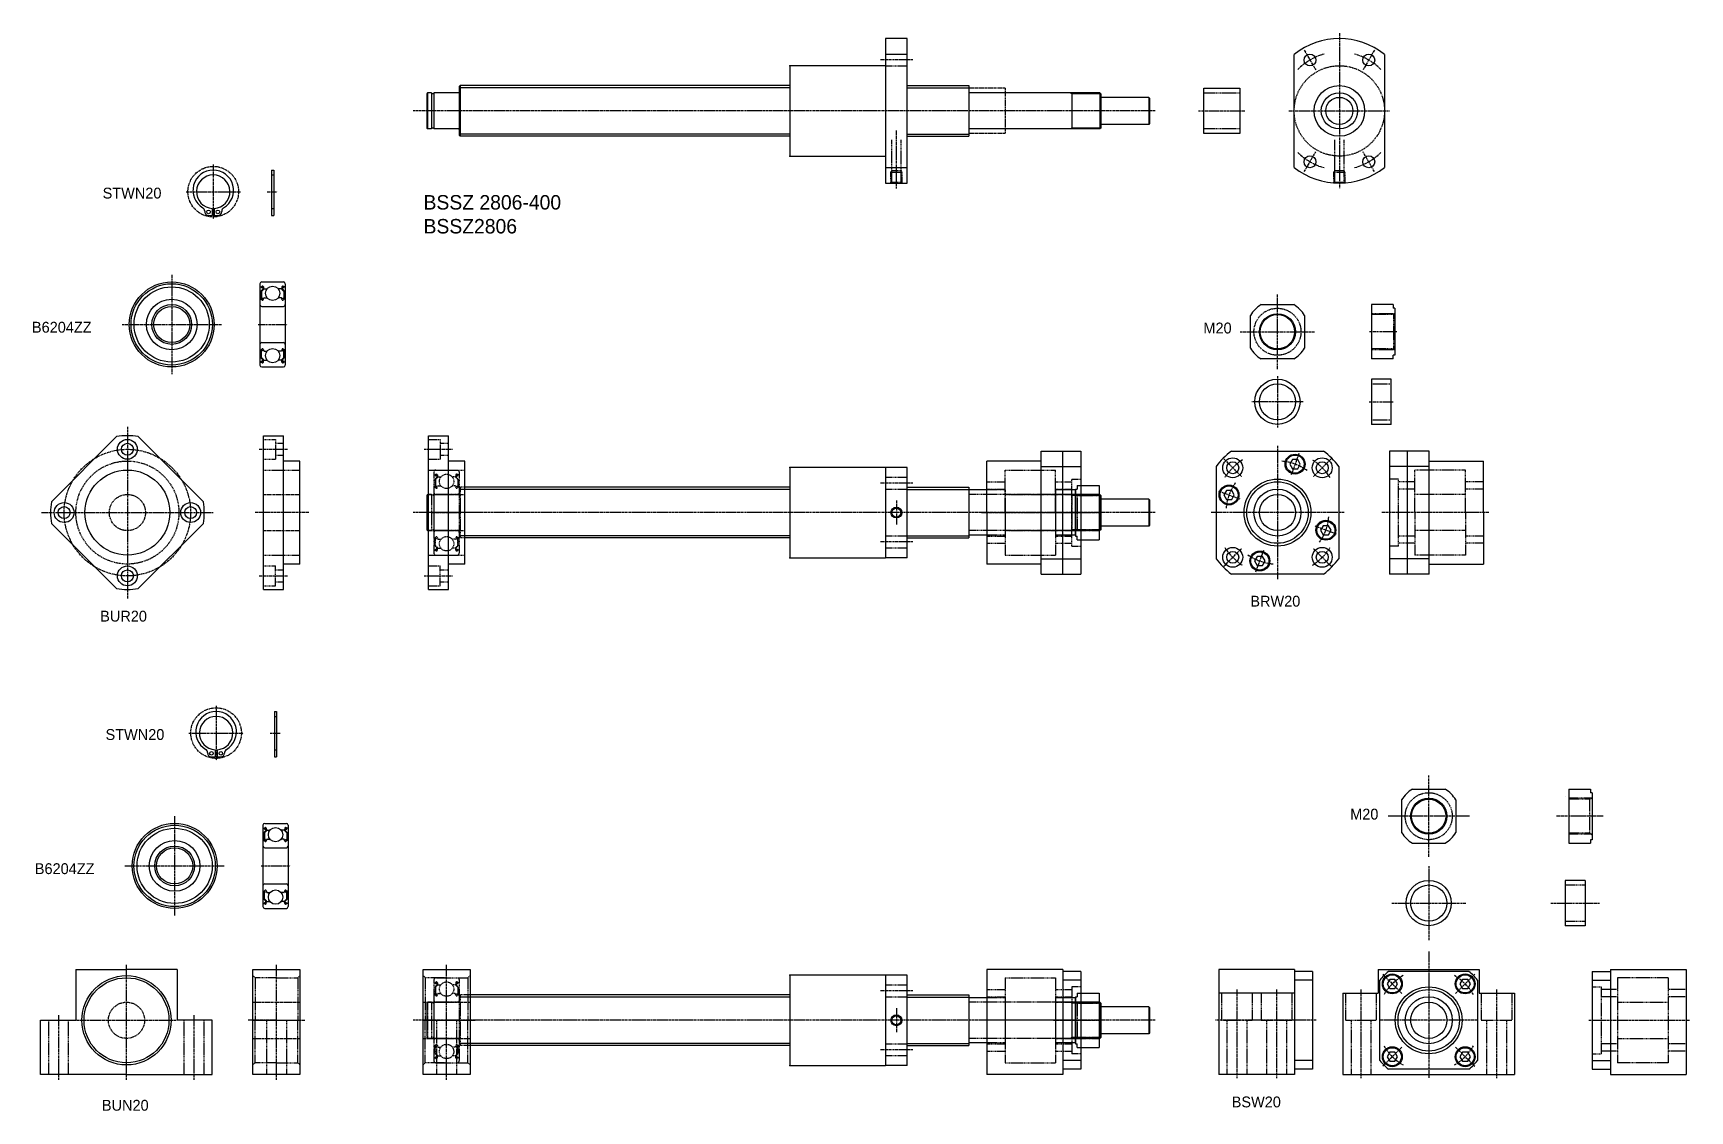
# Model space of a CAD drawing. Extents: x -198 to 719, y -556 to 40.
import ezdxf

# ---------------------------------------------------------------- set-up
doc = ezdxf.new("R2010")
doc.units = 0
for name, pattern in [('CENTER', [2, 1.25, -0.25, 0.25, -0.25]), ('DASHED', [0.75, 0.5, -0.25]), ('PHANTOM', [2.5, 1.25, -0.25, 0.25, -0.25, 0.25, -0.25])]:
    doc.linetypes.add(name, pattern=pattern)
doc.layers.get('0').update_dxf_attribs({"linetype": 'CONTINUOUS'})
doc.layers.add('CENTER', color=1, linetype='CENTER')

msp = doc.modelspace()

# ---------------------------------------------------------------- texts
for s, p in [('STWN20', (-159.33, -51.87)), ('B6204ZZ', (-198.44, -126.06)), ('M20', (449.78, -126.49)), ('BRW20', (475.74, -277.57)), ('BUR20', (-160.68, -285.85)), ('STWN20', (-157.72, -351.31)), ('M20', (530.98, -395.36)), ('B6204ZZ', (-196.84, -425.5)), ('BSW20', (465.43, -554.52)), ('BUN20', (-159.73, -556.36))]:
    msp.add_text(s, height=6).set_placement(p)
at = {"color": 7, "linetype": 'CONTINUOUS'}
for s, p in [('BSSZ 2806-400', (18.24, -57.97)), ('BSSZ2806', (18.24, -71.2))]:
    msp.add_text(s, height=8, dxfattribs=at).set_placement(p)

# ---------------------------------------------------------------- blocks, each defined once
blk = doc.blocks.new('BUN20')
at = {"color": 7, "linetype": 'CONTINUOUS'}
for p, q in [((0, 28), (26, 28)), ((0, -30), (0, 28)), ((26, 28), (26, -30)), ((0, 0), (26, 0)), ((26, -30), (0, -30))]:
    blk.add_line(p, q, dxfattribs=at)
at = {"color": 3, "linetype": 'DASHED'}
for p, q in [((0, 24.675), (1.175, 23.5)), ((13, 23.5), (1.175, 23.5)), ((1.175, 23.5), (1.175, 0)), ((13, 23.5), (24.825, 23.5)), ((26, 24.675), (24.825, 23.5)), ((24.825, 23.5), (24.825, 0)), ((1.175, -23.5), (1.175, 0)), ((7.5, 0), (7.5, -30)), ((18.5, 0), (18.5, -30)), ((24.825, -23.5), (24.825, 0)), ((0, -24.675), (1.175, -23.5)), ((13, -23.5), (1.175, -23.5)), ((13, -23.5), (24.825, -23.5)), ((26, -24.675), (24.825, -23.5))]:
    blk.add_line(p, q, dxfattribs=at)
at = {"color": 3, "linetype": 'PHANTOM'}
for p, q in [((0, 10), (26, 10)), ((0, -10), (26, -10))]:
    blk.add_line(p, q, dxfattribs=at)
at = {"layer": 'CENTER', "color": 1, "linetype": 'CENTER'}
for p, q in [((13, -33), (13, 31)), ((13, 0), (-3, 0)), ((13, 0), (29, 0))]:
    blk.add_line(p, q, dxfattribs=at)
blk = doc.blocks.new('BUR20')
at = {"color": 7, "linetype": 'CONTINUOUS'}
for p, q in [((0, -42.5), (0, 42.5)), ((0, 42.5), (11, 42.5)), ((11, -42.5), (11, 42.5)), ((20, 28.5), (11, 28.5)), ((20, -28.5), (20, 28.5)), ((20, -28.5), (11, -28.5)), ((0, -42.5), (11, -42.5))]:
    blk.add_line(p, q, dxfattribs=at)
at = {"color": 3, "linetype": 'DASHED'}
for p, q in [((0, 40.5), (6.5, 40.5)), ((6.5, 40.5), (6.5, 29.5)), ((6.5, 38.3), (11, 38.3)), ((0, 29.5), (6.5, 29.5)), ((6.5, 31.7), (11, 31.7)), ((0, 23.5), (20, 23.5)), ((0, -23.5), (20, -23.5)), ((0, -29.5), (6.5, -29.5)), ((6.5, -40.5), (6.5, -29.5)), ((6.5, -31.7), (11, -31.7)), ((0, -40.5), (6.5, -40.5)), ((6.5, -38.3), (11, -38.3))]:
    blk.add_line(p, q, dxfattribs=at)
at = {"color": 3, "linetype": 'PHANTOM'}
for p, q in [((0, 10), (20, 10)), ((0, -10), (20, -10))]:
    blk.add_line(p, q, dxfattribs=at)
at = {"layer": 'CENTER', "color": 1, "linetype": 'CENTER'}
for p, q in [((-2.5, 35), (13.5, 35)), ((25, 0), (-5, 0)), ((-2.5, -35), (13.5, -35))]:
    blk.add_line(p, q, dxfattribs=at)
blk = doc.blocks.new('BSW20')
at = {"color": 7, "linetype": 'CONTINUOUS'}
for p, q in [((10, 28), (10, -30)), ((10, 28), (52, 28)), ((52, 28), (52, -30)), ((0, 27), (0, -27)), ((0, 27), (10, 27)), ((0, 22.27), (10, 22.27)), ((0, -22.27), (10, -22.27)), ((0, -27), (10, -27)), ((10, -30), (52, -30))]:
    blk.add_line(p, q, dxfattribs=at)
at = {"color": 3, "linetype": 'DASHED'}
for p, q in [((0, 18.5), (5, 18.5)), ((5, 18.5), (5, -18.5)), ((14, 23.5), (14, -23.5)), ((42, 23.5), (14, 23.5)), ((42, 23.5), (42, -23.5)), ((14, 17), (5, 17)), ((14, 13), (5, 13)), ((14, 10), (42, 10)), ((52, 17), (42, 17)), ((52, 13), (42, 13)), ((14, -13), (5, -13)), ((14, -17), (5, -17)), ((14, -10), (42, -10)), ((52, -13), (42, -13)), ((52, -17), (42, -17)), ((0, -18.5), (5, -18.5)), ((42, -23.5), (14, -23.5))]:
    blk.add_line(p, q, dxfattribs=at)
at = {"layer": 'CENTER', "color": 1, "linetype": 'CENTER'}
blk.add_line((-2, 0), (54, 0), dxfattribs=at)
blk = doc.blocks.new('BRW20')
at = {"color": 7, "linetype": 'CONTINUOUS'}
for p, q in [((0, 34), (0, -34)), ((22, 34), (0, 34)), ((10, -34), (10, 34)), ((22, -34), (22, 34)), ((22, 28.5), (52, 28.5)), ((52, 0), (52, 28.5)), ((22, 25.5), (0, 25.5)), ((52, 0), (52, -28.5)), ((22, -25.5), (0, -25.5)), ((22, -34), (0, -34)), ((22, -28.5), (52, -28.5))]:
    blk.add_line(p, q, dxfattribs=at)
at = {"color": 3, "linetype": 'DASHED'}
for p, q in [((5, 18.5), (0, 18.5)), ((5, -18.5), (5, 18.5)), ((14, 0), (14, 23.5)), ((42, 23.5), (14, 23.5)), ((42, 0), (42, 23.5)), ((14, 17), (5, 17)), ((14, 13), (5, 13)), ((42, 10), (14, 10)), ((52, 17), (42, 17)), ((52, 13), (42, 13)), ((14, 0), (14, -23.5)), ((42, 0), (42, -23.5)), ((14, -13), (5, -13)), ((14, -17), (5, -17)), ((42, -10), (14, -10)), ((52, -13), (42, -13)), ((52, -17), (42, -17)), ((5, -18.5), (0, -18.5)), ((42, -23.5), (14, -23.5))]:
    blk.add_line(p, q, dxfattribs=at)
at = {"layer": 'CENTER', "color": 1, "linetype": 'CENTER'}
blk.add_line((55, 0), (-4.21, 0), dxfattribs=at)
blk = doc.blocks.new('M20NAT-V')
at = {"color": 7, "linetype": 'CONTINUOUS'}
for p, q in [((12, 15), (0, 15)), ((0, 15), (0, -15)), ((12, 15), (12, 13)), ((13, 13), (12, 13)), ((13, 13), (13, -13)), ((12, -15), (0, -15)), ((12, -15), (12, -13)), ((13, -13), (12, -13))]:
    blk.add_line(p, q, dxfattribs=at)
at = {"color": 3, "linetype": 'DASHED'}
for p, q in [((13, 10), (0, 10)), ((12.13, 9.5), (0, 9.5)), ((12.13, 9.5), (13, 10)), ((12.13, 9.5), (12.13, -9.5)), ((12.13, -9.5), (0, -9.5)), ((13, -10), (0, -10)), ((12.13, -9.5), (13, -10))]:
    blk.add_line(p, q, dxfattribs=at)
at = {"layer": 'CENTER', "color": 1, "linetype": 'CENTER'}
blk.add_line((14, 0), (-1, 0), dxfattribs=at)
blk = doc.blocks.new('BSSZ2806')
at = {"color": 7, "linetype": 'CONTINUOUS'}
for p, q in [((0, 40), (-12, 40)), ((-12, 40), (-12, -40)), ((0, -40), (0, 40)), ((0, 31.22), (-12, 31.22)), ((-65, 25), (-65, -25)), ((-12, 25), (-65, 25)), ((-265.4, 10), (-265.9, 9.5)), ((-265.9, 9.5), (-265.9, -9.5)), ((-265.4, 10), (-265.4, -10)), ((-263.25, 10), (-265.4, 10)), ((-263.25, 10), (-263.25, -10)), ((-261.9, 9.5), (-263.25, 9.5)), ((-261.9, 10), (-261.9, -10)), ((-248.2, 10), (-261.9, 10)), ((-247.9, 13.5), (-247.4, 14)), ((-247.9, 13.5), (-247.9, -13.5)), ((-65, 14), (-247.4, 14)), ((-247.4, 14), (-247.4, -14)), ((0, 14), (34.1, 14)), ((34.1, 14), (34.1, -14)), ((34.1, 13.5), (34.1, -13.5)), ((106.6, 10), (34.4, 10)), ((105.6, 10), (80.26, 10)), ((91.1, 10), (91.1, -10)), ((106.6, 10), (106.6, -10)), ((107.1, 9.5), (106.6, 10)), ((107.1, 9.5), (107.1, -9.5)), ((-265.9, 7), (-265.9, -7)), ((133.6, 7.5), (107.1, 7.5)), ((133.6, 7.5), (133.6, -7.5)), ((134.1, 7), (133.6, 7.5)), ((134.1, 7), (134.1, -7)), ((133.6, -7.5), (107.1, -7.5)), ((134.1, -7), (133.6, -7.5)), ((-265.9, -9.5), (-265.4, -10)), ((-263.25, -10), (-265.4, -10)), ((-261.9, -9.5), (-263.25, -9.5)), ((-248.2, -10), (-261.9, -10)), ((-247.9, -13.5), (-247.4, -14)), ((-65, -14), (-247.4, -14)), ((0, -14), (34.1, -14)), ((106.6, -10), (34.4, -10)), ((105.6, -10), (80.26, -10)), ((107.1, -9.5), (106.6, -10)), ((-65, -25), (-12, -25)), ((-12, -31.22), (0, -31.22)), ((-12, -40), (0, -40))]:
    blk.add_line(p, q, dxfattribs=at)
at = {"color": 3, "linetype": 'DASHED'}
for p, q in [((-12, 31.45), (0, 31.45)), ((-12, 24.85), (0, 24.85)), ((-8.5, -39.62), (-8.5, -16.06)), ((-3.5, -16.06), (-3.5, -39.62)), ((-9, -34), (-8.5, -33)), ((-9, -39.87), (-9, -34)), ((-3, -34), (-9, -34)), ((-8.5, -33), (-3.5, -33)), ((-3.5, -33), (-3, -34)), ((-3, -34), (-3, -39.89)), ((-8.5, -39.62), (-8.86, -39.9)), ((-3.5, -39.62), (-8.5, -39.62)), ((-3.14, -39.9), (-3.5, -39.62))]:
    blk.add_line(p, q, dxfattribs=at)
at = {"color": 3, "linetype": 'CONTINUOUS'}
for p, q in [((-65, 12.8), (-247.9, 12.8)), ((0, 12.8), (34.1, 12.8)), ((91.1, 9.5), (90.23, 10)), ((107.1, 9.5), (91.1, 9.5)), ((-65, -12.8), (-247.9, -12.8)), ((0, -12.8), (34.1, -12.8)), ((91.1, -9.5), (90.23, -10)), ((107.1, -9.5), (91.1, -9.5))]:
    blk.add_line(p, q, dxfattribs=at)
at = {"color": 3, "linetype": 'PHANTOM'}
for p, q in [((54.1, 12.5), (34.1, 12.5)), ((54.1, 12.5), (54.1, -12.5)), ((54.1, -12.5), (34.1, -12.5))]:
    blk.add_line(p, q, dxfattribs=at)
at = {"color": 7, "linetype": 'CONTINUOUS'}
for centre, start, end in [((-248.2, 10.3), 270, 0), ((34.4, 10.3), 180, 270), ((-248.2, -10.3), 0, 90), ((34.4, -10.3), 90, 180)]:
    blk.add_arc(centre, 0.3, start, end, dxfattribs=at)
at = {"color": 0, "linetype": 'BYBLOCK'}
for p in [(-65, 25), (-65, -25)]:
    blk.add_point(p, dxfattribs=at)
at = {"layer": 'CENTER', "color": 1, "linetype": 'CENTER'}
for p, q in [((3, 28.15), (-15, 28.15)), ((137.1, 0), (-273.4, 0)), ((-6, -43), (-6, -10.77))]:
    blk.add_line(p, q, dxfattribs=at)
blk = doc.blocks.new('SP20')
at = {"color": 7, "linetype": 'CONTINUOUS'}
for p, q in [((0, 12.5), (0, -12.5)), ((11, 12.5), (0, 12.5)), ((11, -12.5), (11, 12.5)), ((11, -12.5), (0, -12.5))]:
    blk.add_line(p, q, dxfattribs=at)
at = {"color": 3, "linetype": 'DASHED'}
for p, q in [((0, 10), (11, 10)), ((0, -10), (11, -10))]:
    blk.add_line(p, q, dxfattribs=at)
at = {"layer": 'CENTER', "color": 1, "linetype": 'CENTER'}
blk.add_line((-1.25, 0), (12.25, 0), dxfattribs=at)
blk = doc.blocks.new('B6204ZZ')
at = {"color": 3, "linetype": 'DASHED'}
for p, q in [((0, 22.5), (0, -22.5)), ((0.2, 20.8), (0.78, 20.8)), ((1.63, 19.5), (0.53, 18.4)), ((0.53, 18.4), (0.53, 14.6)), ((0.78, 20.8), (1, 21.06)), ((1.05, 20.18), (0.82, 20.38)), ((1.93, 19.38), (0.83, 18.28)), ((1, 23.5), (13, 23.5)), ((1.01, 20.61), (1.23, 20.86)), ((1.24, 20.41), (1.01, 20.61)), ((1.05, 20.18), (1.24, 20.41)), ((1.58, 20.74), (1.63, 19.5)), ((1.88, 20.78), (1.96, 19.88)), ((1.93, 20.23), (1.93, 19.38)), ((2.16, 19.7), (3.88, 19.7)), ((11.84, 19.7), (10.12, 19.7)), ((12.12, 20.78), (12.04, 19.88)), ((12.07, 20.23), (12.07, 19.38)), ((12.07, 19.38), (13.17, 18.28)), ((12.42, 20.74), (12.37, 19.5)), ((12.37, 19.5), (13.47, 18.4)), ((12.76, 20.41), (12.99, 20.61)), ((12.95, 20.18), (12.76, 20.41)), ((12.99, 20.61), (12.77, 20.86)), ((12.95, 20.18), (13.18, 20.38)), ((13.22, 20.8), (13, 21.06)), ((13.8, 20.8), (13.22, 20.8)), ((13.47, 18.4), (13.47, 14.6)), ((14, 22.5), (14, -22.5)), ((0.2, 14), (0.7, 14)), ((0.7, 14), (1.07, 13.63)), ((0.83, 18.28), (0.83, 14.6)), ((1.45, 14.6), (0.83, 14.6)), ((0.83, 14.3), (1.45, 14.3)), ((1, 10), (13, 10)), ((1.45, 14.3), (1.45, 14.6)), ((1.78, 13.65), (2.15, 14.67)), ((2.34, 14.8), (3.88, 14.8)), ((11.66, 14.8), (10.12, 14.8)), ((12.22, 13.65), (11.85, 14.67)), ((12.55, 14.6), (13.17, 14.6)), ((12.55, 14.3), (12.55, 14.6)), ((13.17, 14.3), (12.55, 14.3)), ((13.3, 14), (12.93, 13.63)), ((13.17, 18.28), (13.17, 14.6)), ((13.8, 14), (13.3, 14)), ((0.2, -14), (0.7, -14)), ((0.53, -18.4), (0.53, -14.6)), ((0.7, -14), (1.07, -13.63)), ((0.83, -14.3), (1.45, -14.3)), ((0.83, -18.28), (0.83, -14.6)), ((1.45, -14.6), (0.83, -14.6)), ((1.93, -19.38), (0.83, -18.28)), ((1, -10), (13, -10)), ((1.45, -14.3), (1.45, -14.6)), ((1.78, -13.65), (2.15, -14.67)), ((2.34, -14.8), (3.88, -14.8)), ((11.66, -14.8), (10.12, -14.8)), ((12.22, -13.65), (11.85, -14.67)), ((12.07, -19.38), (13.17, -18.28)), ((12.55, -14.3), (12.55, -14.6)), ((13.17, -14.3), (12.55, -14.3)), ((12.55, -14.6), (13.17, -14.6)), ((13.3, -14), (12.93, -13.63)), ((13.17, -18.28), (13.17, -14.6)), ((13.8, -14), (13.3, -14)), ((13.47, -18.4), (13.47, -14.6)), ((0.2, -20.8), (0.78, -20.8)), ((1.63, -19.5), (0.53, -18.4)), ((0.78, -20.8), (1, -21.06)), ((1.05, -20.18), (0.82, -20.38)), ((1, -23.5), (13, -23.5)), ((1.24, -20.41), (1.01, -20.61)), ((1.01, -20.61), (1.23, -20.86)), ((1.05, -20.18), (1.24, -20.41)), ((1.58, -20.74), (1.63, -19.5)), ((1.88, -20.78), (1.96, -19.88)), ((1.93, -20.23), (1.93, -19.38)), ((2.16, -19.7), (3.88, -19.7)), ((4.3, -23.5), (4.3, -23.5)), ((7, -23.5), (7, -23.5)), ((11.84, -19.7), (10.12, -19.7)), ((12.12, -20.78), (12.04, -19.88)), ((12.07, -20.23), (12.07, -19.38)), ((12.37, -19.5), (13.47, -18.4)), ((12.42, -20.74), (12.37, -19.5)), ((12.95, -20.18), (12.76, -20.41)), ((12.76, -20.41), (12.99, -20.61)), ((12.99, -20.61), (12.77, -20.86)), ((12.95, -20.18), (13.18, -20.38)), ((13.22, -20.8), (13, -21.06)), ((13.8, -20.8), (13.22, -20.8))]:
    blk.add_line(p, q, dxfattribs=at)
for centre in [(7, 17.25), (7, -17.25)]:
    blk.add_circle(centre, 3.97, dxfattribs=at)
for centre, radius, start, end in [((1, 22.5), 1, 90, 180), ((0.2, 21), 0.2, 180, 270), ((1.01, 20.61), 0.3, 139.90979, 229.99628), ((1.38, 20.74), 0.5, 4.98705, 139.90979), ((1.38, 20.74), 0.2, 2.37537, 139.99223), ((2.16, 19.9), 0.2, 184.98705, 270), ((11.84, 19.9), 0.2, 270, 355.01295), ((12.62, 20.74), 0.5, 40.09021, 175.01295), ((12.62, 20.74), 0.2, 40.00777, 177.62463), ((13, 22.5), 1, 0, 90), ((12.99, 20.61), 0.3, 310.00372, 40.09021), ((13.8, 21), 0.2, 270, 0), ((0.2, 13.8), 0.2, 90, 180), ((1, 11), 1, 180, 270), ((0.83, 14.6), 0.3, 180, 270), ((1.5, 14.05), 0.6, 225, 272.80484), ((1.5, 13.75), 0.3, 265.5374, 340.02987), ((2.34, 14.6), 0.2, 90, 160.02987), ((11.66, 14.6), 0.2, 19.97013, 90), ((12.5, 13.75), 0.3, 199.97013, 274.4626), ((12.5, 14.05), 0.6, 267.19516, 315), ((13, 11), 1, 270, 0), ((13.17, 14.6), 0.3, 270, 0), ((13.8, 13.8), 0.2, 0, 90), ((1, -11), 1, 90, 180), ((0.2, -13.8), 0.2, 180, 270), ((0.83, -14.6), 0.3, 90, 180), ((1.5, -14.05), 0.6, 87.19516, 135), ((1.5, -13.75), 0.3, 19.97013, 94.4626), ((2.34, -14.6), 0.2, 199.97013, 270), ((11.66, -14.6), 0.2, 270, 340.02987), ((12.5, -13.75), 0.3, 85.5374, 160.02987), ((12.5, -14.05), 0.6, 45, 92.80484), ((13, -11), 1, 0, 90), ((13.17, -14.6), 0.3, 0, 90), ((13.8, -13.8), 0.2, 270, 0), ((0.2, -21), 0.2, 90, 180), ((1, -22.5), 1, 180, 270), ((1.01, -20.61), 0.3, 130.00372, 220.09021), ((1.38, -20.74), 0.5, 220.09021, 355.01295), ((1.38, -20.74), 0.2, 220.00777, 357.62463), ((2.16, -19.9), 0.2, 90, 175.01295), ((11.84, -19.9), 0.2, 4.98705, 90), ((12.62, -20.74), 0.5, 184.98705, 319.90979), ((12.62, -20.74), 0.2, 182.37537, 319.99223), ((13, -22.5), 1, 270, 0), ((12.99, -20.61), 0.3, 319.90979, 49.99628), ((13.8, -21), 0.2, 0, 90)]:
    blk.add_arc(centre, radius, start, end, dxfattribs=at)
at = {"layer": 'CENTER', "color": 1, "linetype": 'CENTER'}
blk.add_line((-1, 0), (15, 0), dxfattribs=at)
blk = doc.blocks.new('BSSZ2806-3')
at = {"color": 7, "linetype": 'CONTINUOUS'}
for p, q in [((-12, 25), (-65, 25)), ((-65, 25), (-65, -25)), ((-12, 25), (-12, -25)), ((0, 25), (-12, 25)), ((0, -25), (0, 25)), ((-265.4, 10), (-265.9, 9.5)), ((-265.9, 9.5), (-265.9, -9.5)), ((-265.4, 10), (-265.4, -10)), ((-265.4, 10), (-264.9, 10)), ((-65, 14), (-244.9, 14)), ((0, 14), (34.1, 14)), ((34.1, 14), (34.1, -14)), ((34.1, 13.5), (34.1, -13.5)), ((44.1, 12.5), (34.1, 12.5)), ((106.6, 10), (106.1, 10)), ((106.6, 10), (106.6, -10)), ((107.1, 9.5), (106.6, 10)), ((107.1, 9.5), (107.1, -9.5)), ((-265.9, 7), (-265.9, -7)), ((133.6, 7.5), (107.1, 7.5)), ((133.6, 7.5), (133.6, -7.5)), ((134.1, 7), (133.6, 7.5)), ((134.1, 7), (134.1, -7)), ((133.6, -7.5), (107.1, -7.5)), ((134.1, -7), (133.6, -7.5)), ((-265.9, -9.5), (-265.4, -10)), ((-265.4, -10), (-264.9, -10)), ((-65, -14), (-244.9, -14)), ((0, -14), (34.1, -14)), ((44.1, -12.5), (34.1, -12.5)), ((106.6, -10), (106.1, -10)), ((107.1, -9.5), (106.6, -10)), ((-65, -25), (-12, -25)), ((0, -25), (-12, -25))]:
    blk.add_line(p, q, dxfattribs=at)
at = {"color": 3, "linetype": 'DASHED'}
for p, q in [((-12, 19.55), (0, 19.55)), ((-263.25, 10), (-264.9, 10)), ((-263.25, 10), (-263.25, -10)), ((-261.9, 9.5), (-263.25, 9.5)), ((-261.9, 10), (-261.9, -10)), ((-248.2, 10), (-261.9, 10)), ((-247.9, 13.5), (-247.4, 14)), ((-247.9, 13.5), (-247.9, -13.5)), ((-247.4, 14), (-247.4, -14)), ((-244.9, 14), (-247.4, 14)), ((-12, 12.95), (0, 12.95)), ((54.1, 10), (34.4, 10)), ((54.1, 12.5), (44.1, 12.5)), ((54.1, 12.5), (54.1, -12.5)), ((106.1, 10), (54.1, 10)), ((105.6, 10), (80.26, 10)), ((91.1, 9.5), (90.23, 10)), ((91.1, 10), (91.1, -10)), ((107.1, 9.5), (91.1, 9.5)), ((-263.25, -10), (-264.9, -10)), ((-261.9, -9.5), (-263.25, -9.5)), ((-248.2, -10), (-261.9, -10)), ((-247.9, -13.5), (-247.4, -14)), ((-244.9, -14), (-247.4, -14)), ((-12, -12.95), (0, -12.95)), ((54.1, -10), (34.4, -10)), ((54.1, -12.5), (44.1, -12.5)), ((106.1, -10), (54.1, -10)), ((105.6, -10), (80.26, -10)), ((91.1, -9.5), (90.23, -10)), ((107.1, -9.5), (91.1, -9.5)), ((-12, -19.55), (0, -19.55))]:
    blk.add_line(p, q, dxfattribs=at)
at = {"color": 3, "linetype": 'CONTINUOUS'}
for p, q in [((-65, 12.8), (-247.9, 12.8)), ((0, 12.8), (34.1, 12.8)), ((-65, -12.8), (-247.9, -12.8)), ((0, -12.8), (34.1, -12.8))]:
    blk.add_line(p, q, dxfattribs=at)
blk.add_circle((-6, 0), 3, dxfattribs=at)
at = {"color": 7, "linetype": 'CONTINUOUS'}
blk.add_circle((-6, 0), 2.5, dxfattribs=at)
at = {"color": 3, "linetype": 'DASHED'}
for centre, start, end in [((-248.2, 10.3), 270, 0), ((-248.2, -10.3), 0, 90)]:
    blk.add_arc(centre, 0.3, start, end, dxfattribs=at)
at = {"color": 7, "linetype": 'CONTINUOUS'}
for centre, start, end in [((34.4, 10.3), 180, 270), ((34.4, -10.3), 90, 180)]:
    blk.add_arc(centre, 0.3, start, end, dxfattribs=at)
at = {"color": 0, "linetype": 'BYBLOCK'}
for p in [(-65, 25), (-65, -25)]:
    blk.add_point(p, dxfattribs=at)
at = {"layer": 'CENTER', "color": 1, "linetype": 'CENTER'}
for p, q in [((3, 16.25), (-15, 16.25)), ((137.1, 0), (-273.4, 0)), ((-6, 6.68), (-6, -6.68)), ((3, -16.25), (-15, -16.25))]:
    blk.add_line(p, q, dxfattribs=at)
blk = doc.blocks.new('BSSZ2806-2')
at = {"color": 7, "linetype": 'CONTINUOUS'}
for p, q in [((-12, 25), (-65, 25)), ((-65, 25), (-65, -25)), ((-12, 25), (-12, -25)), ((0, 25), (-12, 25)), ((0, -25), (0, 25)), ((-65, 14), (-241.9, 14)), ((0, 14), (34.1, 14)), ((34.1, 14), (34.1, -14)), ((34.1, 13.5), (34.1, -13.5)), ((44.1, 12.5), (34.1, 12.5)), ((106.6, 10), (106.1, 10)), ((106.6, 10), (106.6, -10)), ((107.1, 9.5), (106.6, 10)), ((107.1, 9.5), (107.1, -9.5)), ((133.6, 7.5), (107.1, 7.5)), ((133.6, 7.5), (133.6, -7.5)), ((134.1, 7), (133.6, 7.5)), ((134.1, 7), (134.1, -7)), ((133.6, -7.5), (107.1, -7.5)), ((134.1, -7), (133.6, -7.5)), ((-65, -14), (-241.9, -14)), ((0, -14), (34.1, -14)), ((44.1, -12.5), (34.1, -12.5)), ((106.6, -10), (106.1, -10)), ((107.1, -9.5), (106.6, -10)), ((-65, -25), (-12, -25)), ((0, -25), (-12, -25))]:
    blk.add_line(p, q, dxfattribs=at)
at = {"color": 3, "linetype": 'DASHED'}
for p, q in [((-12, 19.55), (0, 19.55)), ((-265.4, 10), (-265.9, 9.5)), ((-265.9, 9.5), (-265.9, -9.5)), ((-265.4, 10), (-265.4, -10)), ((-263.25, 10), (-265.4, 10)), ((-263.25, 10), (-263.25, -10)), ((-261.9, 9.5), (-263.25, 9.5)), ((-261.9, 10), (-261.9, -10)), ((-248.2, 10), (-261.9, 10)), ((-247.9, 13.5), (-247.4, 14)), ((-247.9, 13.5), (-247.9, -13.5)), ((-247.4, 14), (-247.4, -14)), ((-241.9, 14), (-247.4, 14)), ((-12, 12.95), (0, 12.95)), ((54.1, 10), (34.4, 10)), ((54.1, 12.5), (44.1, 12.5)), ((54.1, 12.5), (54.1, -12.5)), ((106.1, 10), (54.1, 10)), ((105.6, 10), (80.26, 10)), ((91.1, 9.5), (90.23, 10)), ((91.1, 10), (91.1, -10)), ((107.1, 9.5), (91.1, 9.5)), ((-265.9, 7), (-265.9, -7)), ((-265.9, -9.5), (-265.4, -10)), ((-263.25, -10), (-265.4, -10)), ((-261.9, -9.5), (-263.25, -9.5)), ((-248.2, -10), (-261.9, -10)), ((-247.9, -13.5), (-247.4, -14)), ((-241.9, -14), (-247.4, -14)), ((-12, -12.95), (0, -12.95)), ((54.1, -10), (34.4, -10)), ((54.1, -12.5), (44.1, -12.5)), ((106.1, -10), (54.1, -10)), ((105.6, -10), (80.26, -10)), ((91.1, -9.5), (90.23, -10)), ((107.1, -9.5), (91.1, -9.5)), ((-12, -19.55), (0, -19.55))]:
    blk.add_line(p, q, dxfattribs=at)
at = {"color": 3, "linetype": 'CONTINUOUS'}
for p, q in [((-65, 12.8), (-247.9, 12.8)), ((0, 12.8), (34.1, 12.8)), ((-65, -12.8), (-247.9, -12.8)), ((0, -12.8), (34.1, -12.8))]:
    blk.add_line(p, q, dxfattribs=at)
blk.add_circle((-6, 0), 3, dxfattribs=at)
at = {"color": 7, "linetype": 'CONTINUOUS'}
blk.add_circle((-6, 0), 2.5, dxfattribs=at)
at = {"color": 3, "linetype": 'DASHED'}
for centre, start, end in [((-248.2, 10.3), 270, 0), ((-248.2, -10.3), 0, 90)]:
    blk.add_arc(centre, 0.3, start, end, dxfattribs=at)
at = {"color": 7, "linetype": 'CONTINUOUS'}
for centre, start, end in [((34.4, 10.3), 180, 270), ((34.4, -10.3), 90, 180)]:
    blk.add_arc(centre, 0.3, start, end, dxfattribs=at)
at = {"color": 0, "linetype": 'BYBLOCK'}
for p in [(-65, 25), (-65, -25)]:
    blk.add_point(p, dxfattribs=at)
at = {"layer": 'CENTER', "color": 1, "linetype": 'CENTER'}
for p, q in [((3, 16.25), (-15, 16.25)), ((137.1, 0), (-273.4, 0)), ((-6, 6.68), (-6, -6.68)), ((3, -16.25), (-15, -16.25))]:
    blk.add_line(p, q, dxfattribs=at)

# ---------------------------------------------------------------- linework, layer by layer
at = {"color": 7, "linetype": 'CONTINUOUS'}
for p, q in [((500, -34.64), (500, 27.81)), ((550, 27.81), (550, -34.64)), ((450, -15.91), (450, 9.09)), ((450, 9.09), (470, 9.09)), ((470, 9.09), (470, -15.91)), ((470, -15.91), (450, -15.91)), ((-65.86, -36.14), (-65.86, -61.24)), ((-65.86, -36.14), (-64.66, -36.14)), ((-64.66, -36.14), (-64.66, -61.24)), ((-102.83, -58.88), (-102.83, -59.14)), ((-100.73, -61.24), (-98.63, -61.24)), ((-98.63, -57.33), (-98.63, -61.24)), ((-97.63, -57.33), (-97.63, -61.24)), ((-97.63, -58.31), (-97.63, -58.31)), ((-97.63, -59.29), (-97.63, -59.29)), ((-97.63, -61.24), (-95.53, -61.24)), ((-93.43, -58.88), (-93.43, -59.14)), ((-65.86, -61.24), (-64.66, -61.24)), ((475.74, -134.58), (475.74, -116.55)), ((481.73, -110.56), (499.76, -110.56)), ((505.74, -116.55), (505.74, -134.58)), ((499.76, -140.56), (481.73, -140.56)), ((490.74, -140.56), (490.74, -140.56)), ((495.25, -140.56), (495.25, -140.56)), ((-151.64, -183.49), (-187.7, -219.55)), ((-139.62, -183.49), (-103.56, -219.55)), ((465.24, -191.56), (516.24, -191.56)), ((456.74, -200.06), (456.74, -251.06)), ((524.74, -200.06), (524.74, -251.06)), ((-187.7, -231.57), (-151.64, -267.64)), ((-103.56, -231.57), (-139.62, -267.64)), ((516.24, -259.56), (465.24, -259.56)), ((-64.25, -335.58), (-64.25, -360.68)), ((-64.25, -335.58), (-63.05, -335.58)), ((-63.05, -335.58), (-63.05, -360.68)), ((-97.03, -356.77), (-97.03, -360.68)), ((-96.03, -356.77), (-96.03, -360.68)), ((-101.23, -358.32), (-101.23, -358.58)), ((-99.13, -360.68), (-97.03, -360.68)), ((-96.03, -357.75), (-96.03, -357.75)), ((-96.03, -358.73), (-96.03, -358.73)), ((-96.03, -360.68), (-93.93, -360.68)), ((-91.83, -358.32), (-91.83, -358.58)), ((-64.25, -360.68), (-63.05, -360.68)), ((559.45, -384.48), (559.45, -402.51)), ((565.44, -378.49), (583.47, -378.49)), ((589.45, -384.48), (589.45, -402.51)), ((651.95, -378.49), (651.95, -408.49)), ((651.95, -378.49), (663.95, -378.49)), ((663.95, -378.49), (663.95, -380.49)), ((664.95, -380.49), (663.95, -380.49)), ((664.95, -380.49), (664.95, -406.49)), ((565.44, -408.49), (583.47, -408.49)), ((651.95, -408.49), (663.95, -408.49)), ((664.95, -406.49), (663.95, -406.49)), ((663.95, -406.49), (663.95, -408.49)), ((660.95, -429.03), (649.95, -429.03)), ((649.95, -429.03), (649.95, -454.03)), ((660.95, -429.03), (660.95, -454.03)), ((660.95, -454.03), (649.95, -454.03)), ((-174.13, -478.36), (-146.13, -478.36)), ((-174.13, -478.36), (-174.13, -506.36)), ((-118.13, -478.36), (-146.13, -478.36)), ((-118.13, -478.36), (-118.13, -506.36)), ((458.22, -478.36), (458.22, -536.36)), ((500.22, -478.36), (458.22, -478.36)), ((500.22, -478.36), (500.22, -536.36)), ((510.22, -479.36), (500.22, -479.36)), ((510.22, -484.09), (500.22, -484.09)), ((510.22, -479.36), (510.22, -533.36)), ((546.45, -478.36), (602.45, -478.36)), ((546.45, -478.36), (546.45, -491.36)), ((547.45, -528.63), (547.45, -484.09)), ((596.73, -479.36), (552.18, -479.36)), ((601.45, -484.09), (601.45, -528.63)), ((602.45, -478.36), (602.45, -491.36)), ((500.22, -491.36), (458.22, -491.36)), ((526.95, -491.36), (526.95, -536.36)), ((526.95, -491.36), (546.45, -491.36)), ((602.45, -491.36), (621.95, -491.36)), ((621.95, -491.36), (621.95, -536.36)), ((-193.63, -536.36), (-193.63, -506.36)), ((-98.63, -536.36), (-98.63, -506.36)), ((510.22, -528.63), (500.22, -528.63)), ((-146.13, -536.36), (-193.63, -536.36)), ((-146.13, -536.36), (-98.63, -536.36)), ((500.22, -536.36), (458.22, -536.36)), ((510.22, -533.36), (500.22, -533.36)), ((526.95, -536.36), (621.95, -536.36)), ((596.73, -533.36), (552.18, -533.36))]:
    msp.add_line(p, q, dxfattribs=at)
at = {"color": 3, "linetype": 'DASHED'}
for p, q in [((450, 6.59), (470, 6.59)), ((470, -13.41), (450, -13.41)), ((522.5, -36.41), (522.5, -19.47)), ((527.5, -19.47), (527.5, -36.41)), ((522, -37.41), (522.5, -36.41)), ((522.5, -36.41), (527.5, -36.41)), ((522.5, -43.04), (522.5, -36.41)), ((527.5, -36.41), (528, -37.41)), ((527.5, -36.41), (527.5, -43.04)), ((-65.86, -38.84), (-64.66, -38.84)), ((528, -37.41), (522, -37.41)), ((522, -43.28), (522, -37.41)), ((522.5, -43.04), (522.14, -43.31)), ((527.5, -43.04), (522.5, -43.04)), ((527.86, -43.31), (527.5, -43.04)), ((528, -37.41), (528, -43.3)), ((-65.86, -57.34), (-64.66, -57.34)), ((-64.25, -338.28), (-63.05, -338.28)), ((-64.25, -356.78), (-63.05, -356.78)), ((649.95, -382.74), (649.95, -382.74)), ((664.49, -383.49), (651.95, -383.49)), ((663.54, -384.04), (651.95, -384.04)), ((663.54, -384.04), (664.95, -383.23)), ((663.54, -403.49), (663.54, -383.49)), ((649.95, -393.49), (649.95, -393.49)), ((663.54, -402.94), (651.95, -402.94)), ((663.54, -402.94), (664.95, -403.75)), ((664.49, -403.49), (651.95, -403.49)), ((649.95, -431.53), (660.95, -431.53)), ((649.95, -451.53), (660.95, -451.53)), ((459.72, -491.36), (459.72, -506.36)), ((476.72, -491.36), (476.72, -506.36)), ((481.72, -491.36), (481.72, -506.36)), ((498.72, -491.36), (498.72, -506.36)), ((528.45, -491.36), (528.45, -506.36)), ((545.45, -491.36), (545.45, -506.36)), ((603.45, -491.36), (603.45, -506.36)), ((620.45, -491.36), (620.45, -506.36)), ((-189.13, -536.36), (-189.13, -506.36)), ((-178.13, -536.36), (-178.13, -506.36)), ((-114.13, -536.36), (-114.13, -506.36)), ((-103.13, -536.36), (-103.13, -506.36)), ((459.72, -506.36), (476.72, -506.36)), ((462.72, -506.36), (462.72, -536.36)), ((473.72, -506.36), (473.72, -536.36)), ((481.72, -506.36), (498.72, -506.36)), ((484.72, -506.36), (484.72, -536.36)), ((495.72, -506.36), (495.72, -536.36)), ((528.45, -506.36), (545.45, -506.36)), ((531.45, -506.36), (531.45, -536.36)), ((542.45, -506.36), (542.45, -536.36)), ((603.45, -506.36), (620.45, -506.36)), ((606.45, -506.36), (606.45, -536.36)), ((617.45, -506.36), (617.45, -536.36))]:
    msp.add_line(p, q, dxfattribs=at)
for p, q in [((-72.26, -99.03), (-72.26, -144.03)), ((-72.06, -100.73), (-71.48, -100.73)), ((-71.48, -100.73), (-71.26, -100.47)), ((-71.26, -98.03), (-59.26, -98.03)), ((-71.25, -100.92), (-71.03, -100.67)), ((-70.68, -100.79), (-70.63, -102.02)), ((-70.38, -100.75), (-70.3, -101.65)), ((-60.14, -100.75), (-60.22, -101.65)), ((-59.84, -100.79), (-59.89, -102.02)), ((-59.27, -100.92), (-59.48, -100.67)), ((-59.04, -100.73), (-59.26, -100.47)), ((-58.46, -100.73), (-59.04, -100.73)), ((-58.26, -99.03), (-58.26, -144.03)), ((-72.06, -107.53), (-71.56, -107.53)), ((-70.63, -102.02), (-71.73, -103.12)), ((-71.73, -103.12), (-71.73, -106.93)), ((-71.56, -107.53), (-71.18, -107.9)), ((-71.21, -101.34), (-71.44, -101.15)), ((-70.33, -102.15), (-71.43, -103.25)), ((-71.43, -103.25), (-71.43, -106.93)), ((-70.81, -106.93), (-71.43, -106.93)), ((-71.43, -107.23), (-70.81, -107.23)), ((-71.02, -101.11), (-71.25, -100.92)), ((-71.21, -101.34), (-71.02, -101.11)), ((-70.81, -107.23), (-70.81, -106.93)), ((-70.48, -107.88), (-70.11, -106.86)), ((-70.33, -101.3), (-70.33, -102.15)), ((-70.1, -101.83), (-68.38, -101.83)), ((-69.92, -106.73), (-68.38, -106.73)), ((-60.42, -101.83), (-62.14, -101.83)), ((-60.6, -106.73), (-62.14, -106.73)), ((-60.04, -107.88), (-60.41, -106.86)), ((-60.19, -101.3), (-60.19, -102.15)), ((-60.19, -102.15), (-59.09, -103.25)), ((-59.89, -102.02), (-58.79, -103.12)), ((-59.71, -107.23), (-59.71, -106.93)), ((-59.71, -106.93), (-59.09, -106.93)), ((-59.09, -107.23), (-59.71, -107.23)), ((-59.5, -101.11), (-59.27, -100.92)), ((-59.3, -101.34), (-59.5, -101.11)), ((-58.96, -107.53), (-59.33, -107.9)), ((-59.3, -101.34), (-59.08, -101.15)), ((-59.09, -103.25), (-59.09, -106.93)), ((-58.46, -107.53), (-58.96, -107.53)), ((-58.79, -103.12), (-58.79, -106.93)), ((-71.26, -111.53), (-59.26, -111.53)), ((-72.06, -135.53), (-71.56, -135.53)), ((-71.73, -139.93), (-71.73, -136.13)), ((-71.56, -135.53), (-71.18, -135.15)), ((-71.43, -135.83), (-70.81, -135.83)), ((-71.43, -139.81), (-71.43, -136.13)), ((-70.81, -136.13), (-71.43, -136.13)), ((-71.26, -131.53), (-59.26, -131.53)), ((-70.81, -135.83), (-70.81, -136.13)), ((-70.48, -135.18), (-70.11, -136.2)), ((-69.92, -136.33), (-68.38, -136.33)), ((-60.6, -136.33), (-62.14, -136.33)), ((-60.04, -135.18), (-60.41, -136.2)), ((-59.09, -135.83), (-59.71, -135.83)), ((-59.71, -135.83), (-59.71, -136.13)), ((-59.71, -136.13), (-59.09, -136.13)), ((-58.96, -135.53), (-59.33, -135.15)), ((-59.09, -139.81), (-59.09, -136.13)), ((-58.46, -135.53), (-58.96, -135.53)), ((-58.79, -139.93), (-58.79, -136.13)), ((-72.06, -142.33), (-71.48, -142.33)), ((-70.63, -141.03), (-71.73, -139.93)), ((-71.48, -142.33), (-71.26, -142.59)), ((-71.21, -141.71), (-71.44, -141.91)), ((-70.33, -140.91), (-71.43, -139.81)), ((-71.26, -145.03), (-59.26, -145.03)), ((-71.02, -141.94), (-71.25, -142.14)), ((-71.25, -142.14), (-71.03, -142.39)), ((-71.21, -141.71), (-71.02, -141.94)), ((-70.68, -142.27), (-70.63, -141.03)), ((-70.38, -142.31), (-70.3, -141.41)), ((-70.33, -141.76), (-70.33, -140.91)), ((-70.1, -141.23), (-68.38, -141.23)), ((-67.96, -145.03), (-67.96, -145.03)), ((-65.26, -145.03), (-65.26, -145.03)), ((-60.42, -141.23), (-62.14, -141.23)), ((-60.14, -142.31), (-60.22, -141.41)), ((-60.19, -140.91), (-59.09, -139.81)), ((-60.19, -141.76), (-60.19, -140.91)), ((-59.89, -141.03), (-58.79, -139.93)), ((-59.84, -142.27), (-59.89, -141.03)), ((-59.3, -141.71), (-59.5, -141.94)), ((-59.5, -141.94), (-59.27, -142.14)), ((-59.27, -142.14), (-59.48, -142.39)), ((-59.3, -141.71), (-59.08, -141.91)), ((-59.04, -142.33), (-59.26, -142.59)), ((-58.46, -142.33), (-59.04, -142.33)), ((-70.65, -398.47), (-70.65, -443.47)), ((-70.45, -400.17), (-69.87, -400.17)), ((-69.02, -401.47), (-70.12, -402.57)), ((-70.12, -402.57), (-70.12, -406.37)), ((-69.87, -400.17), (-69.65, -399.91)), ((-69.61, -400.79), (-69.84, -400.59)), ((-68.72, -401.59), (-69.82, -402.69)), ((-69.82, -402.69), (-69.82, -406.37)), ((-69.65, -397.47), (-57.65, -397.47)), ((-69.64, -400.36), (-69.43, -400.11)), ((-69.41, -400.56), (-69.64, -400.36)), ((-69.61, -400.79), (-69.41, -400.56)), ((-69.07, -400.23), (-69.02, -401.47)), ((-68.77, -400.19), (-68.69, -401.09)), ((-68.72, -400.74), (-68.72, -401.59)), ((-68.49, -401.27), (-66.78, -401.27)), ((-58.81, -401.27), (-60.53, -401.27)), ((-58.53, -400.19), (-58.61, -401.09)), ((-58.58, -400.74), (-58.58, -401.59)), ((-58.58, -401.59), (-57.48, -402.69)), ((-58.23, -400.23), (-58.28, -401.47)), ((-58.28, -401.47), (-57.18, -402.57)), ((-57.89, -400.56), (-57.66, -400.36)), ((-57.7, -400.79), (-57.89, -400.56)), ((-57.66, -400.36), (-57.88, -400.11)), ((-57.7, -400.79), (-57.47, -400.59)), ((-57.43, -400.17), (-57.65, -399.91)), ((-57.48, -402.69), (-57.48, -406.37)), ((-56.85, -400.17), (-57.43, -400.17)), ((-57.18, -402.57), (-57.18, -406.37)), ((-56.65, -398.47), (-56.65, -443.47)), ((-70.45, -406.97), (-69.95, -406.97)), ((-69.95, -406.97), (-69.58, -407.34)), ((-69.2, -406.37), (-69.82, -406.37)), ((-69.82, -406.67), (-69.2, -406.67)), ((-69.65, -410.97), (-57.65, -410.97)), ((-69.2, -406.67), (-69.2, -406.37)), ((-68.87, -407.32), (-68.5, -406.3)), ((-68.31, -406.17), (-66.78, -406.17)), ((-58.99, -406.17), (-60.53, -406.17)), ((-58.44, -407.32), (-58.81, -406.3)), ((-58.1, -406.37), (-57.48, -406.37)), ((-58.1, -406.67), (-58.1, -406.37)), ((-57.48, -406.67), (-58.1, -406.67)), ((-57.35, -406.97), (-57.73, -407.34)), ((-56.85, -406.97), (-57.35, -406.97)), ((-70.45, -434.97), (-69.95, -434.97)), ((-70.12, -439.37), (-70.12, -435.57)), ((-69.02, -440.47), (-70.12, -439.37)), ((-69.95, -434.97), (-69.58, -434.6)), ((-69.82, -435.27), (-69.2, -435.27)), ((-69.2, -435.57), (-69.82, -435.57)), ((-69.82, -439.25), (-69.82, -435.57)), ((-68.72, -440.35), (-69.82, -439.25)), ((-69.65, -430.97), (-57.65, -430.97)), ((-69.2, -435.27), (-69.2, -435.57)), ((-68.87, -434.62), (-68.5, -435.64)), ((-68.31, -435.77), (-66.78, -435.77)), ((-58.99, -435.77), (-60.53, -435.77)), ((-58.44, -434.62), (-58.81, -435.64)), ((-58.58, -440.35), (-57.48, -439.25)), ((-58.28, -440.47), (-57.18, -439.37)), ((-58.1, -435.27), (-58.1, -435.57)), ((-57.48, -435.27), (-58.1, -435.27)), ((-58.1, -435.57), (-57.48, -435.57)), ((-57.35, -434.97), (-57.73, -434.6)), ((-57.48, -439.25), (-57.48, -435.57)), ((-56.85, -434.97), (-57.35, -434.97)), ((-57.18, -439.37), (-57.18, -435.57)), ((-70.45, -441.77), (-69.87, -441.77)), ((-69.87, -441.77), (-69.65, -442.03)), ((-69.61, -441.15), (-69.84, -441.35)), ((-69.65, -444.47), (-57.65, -444.47)), ((-69.41, -441.38), (-69.64, -441.58)), ((-69.64, -441.58), (-69.43, -441.83)), ((-69.61, -441.15), (-69.41, -441.38)), ((-69.07, -441.71), (-69.02, -440.47)), ((-68.77, -441.75), (-68.69, -440.85)), ((-68.72, -441.2), (-68.72, -440.35)), ((-68.49, -440.67), (-66.78, -440.67)), ((-66.35, -444.47), (-66.35, -444.47)), ((-63.65, -444.47), (-63.65, -444.47)), ((-58.81, -440.67), (-60.53, -440.67)), ((-58.53, -441.75), (-58.61, -440.85)), ((-58.58, -441.2), (-58.58, -440.35)), ((-58.23, -441.71), (-58.28, -440.47)), ((-57.7, -441.15), (-57.89, -441.38)), ((-57.89, -441.38), (-57.66, -441.58)), ((-57.66, -441.58), (-57.88, -441.83)), ((-57.7, -441.15), (-57.47, -441.35)), ((-57.43, -441.77), (-57.65, -442.03)), ((-56.85, -441.77), (-57.43, -441.77))]:
    msp.add_line(p, q)
for points in [[(499.05, -196.28), (497.61, -198.78), (499.05, -201.28), (501.94, -201.28), (503.38, -198.78), (501.94, -196.28)], [(462.52, -213.32), (461.08, -215.82), (462.52, -218.32), (465.41, -218.32), (466.85, -215.82), (465.41, -213.32)], [(516.08, -232.81), (514.64, -235.31), (516.08, -237.81), (518.97, -237.81), (520.41, -235.31), (518.97, -232.81)], [(479.55, -249.84), (478.11, -252.34), (479.55, -254.84), (482.44, -254.84), (483.88, -252.34), (482.44, -249.84)]]:
    msp.add_lwpolyline(points, close=True)
at = {"color": 7, "linetype": 'CONTINUOUS'}
for points in [[(552.86, -483.71), (551.41, -486.21), (552.86, -488.71), (555.74, -488.71), (557.19, -486.21), (555.74, -483.71)], [(593.16, -483.71), (591.72, -486.21), (593.16, -488.71), (596.05, -488.71), (597.49, -486.21), (596.05, -483.71)], [(552.86, -524.01), (551.41, -526.51), (552.86, -529.01), (555.74, -529.01), (557.19, -526.51), (555.74, -524.01)], [(593.16, -524.01), (591.72, -526.51), (593.16, -529.01), (596.05, -529.01), (597.49, -526.51), (596.05, -524.01)]]:
    msp.add_lwpolyline(points, close=True, dxfattribs=at)
for points in [[(-193.63, -506.36), (-174.13, -506.36)], [(-98.63, -506.36), (-118.13, -506.36)]]:
    msp.add_lwpolyline(points, dxfattribs=at)
for centre, radius in [((508.75, 24.73), 3.3), ((541.25, 24.73), 3.3), ((525, -3.41), 14), ((525, -3.41), 10), ((525, -3.41), 7.5), ((508.75, -31.56), 3.3), ((541.25, -31.56), 3.3), ((-100.73, -59.29), 1), ((-95.53, -59.29), 1), ((-121.1, -121.53), 23.5), ((-121.1, -121.53), 22.5), ((-121.1, -121.53), 20.8), ((-121.1, -121.53), 14), ((-121.1, -121.53), 11), ((-121.1, -121.53), 10), ((490.74, -125.56), 9.5), ((490.74, -164.28), 12.5), ((490.74, -164.28), 10), ((-145.63, -190.56), 5.5), ((-145.63, -190.56), 3.3), ((466, -200.81), 5.5), ((466, -200.81), 3.3), ((515.49, -200.81), 5.5), ((515.49, -200.81), 3.3), ((-145.63, -225.56), 23.5), ((490.74, -225.56), 13), ((490.74, -225.56), 10), ((-180.63, -225.56), 5.5), ((-180.63, -225.56), 3.3), ((-110.63, -225.56), 5.5), ((-110.63, -225.56), 3.3), ((466, -250.31), 5.5), ((466, -250.31), 3.3), ((515.49, -250.31), 5.5), ((515.49, -250.31), 3.3), ((-145.63, -260.56), 5.5), ((-145.63, -260.56), 3.3), ((-99.13, -358.73), 1), ((-93.93, -358.73), 1), ((574.45, -393.49), 9.45), ((-119.49, -420.97), 23.5), ((-119.49, -420.97), 22.5), ((-119.49, -420.97), 20.8), ((-119.49, -420.97), 14), ((-119.49, -420.97), 11), ((-119.49, -420.97), 10), ((574.45, -441.53), 12.5), ((574.45, -441.53), 10), ((-146.13, -506.36), 24.68), ((-146.13, -506.36), 23.5), ((554.3, -486.21), 5.5), ((554.3, -486.21), 5), ((594.61, -486.21), 5.5), ((594.61, -486.21), 5), ((574.45, -506.36), 18.5), ((574.45, -506.36), 17), ((574.45, -506.36), 13), ((574.45, -506.36), 10), ((554.3, -526.51), 5.5), ((554.3, -526.51), 5), ((594.61, -526.51), 5.5), ((594.61, -526.51), 5)]:
    msp.add_circle(centre, radius, dxfattribs=at)
at = {"color": 3, "linetype": 'DASHED'}
for centre, radius in [((525, -3.41), 25), ((490.74, -125.56), 13), ((-145.63, -225.56), 28.5), ((574.45, -393.49), 13)]:
    msp.add_circle(centre, radius, dxfattribs=at)
at = {"color": 3, "linetype": 'PHANTOM'}
for centre, radius in [((-98.13, -48.09), 14), ((-145.63, -225.56), 10), ((-96.53, -347.53), 14), ((-146.13, -506.36), 10)]:
    msp.add_circle(centre, radius, dxfattribs=at)
for centre, radius in [((-65.26, -104.28), 3.97), ((-65.26, -138.78), 3.97), ((500.49, -198.78), 5.5), ((500.49, -198.78), 5), ((463.96, -215.82), 5.5), ((463.96, -215.82), 5), ((490.74, -225.56), 18.5), ((490.74, -225.56), 17), ((517.53, -235.31), 5.5), ((517.53, -235.31), 5), ((481, -252.34), 5.5), ((481, -252.34), 5), ((-63.65, -403.72), 3.97), ((-63.65, -438.22), 3.97)]:
    msp.add_circle(centre, radius)
at = {"color": 3, "linetype": 'CONTINUOUS'}
for centre in [(490.74, -125.56), (574.45, -393.49)]:
    msp.add_circle(centre, 10, dxfattribs=at)
at = {"color": 7, "linetype": 'CONTINUOUS'}
for centre, radius, start, end in [((525, -3.41), 40, 51.31781, 128.68219), ((-98.13, -47.39), 11.25, 300.62143, 239.37857), ((525, -3.41), 40, 231.31781, 308.68219), ((-98.13, -48.09), 9.25, 273.09858, 266.90142), ((-104.93, -58.88), 2.1, 0, 59.37857), ((-100.73, -59.14), 2.1, 179.99999, 270), ((-95.53, -59.14), 2.1, 270, 0), ((-91.33, -58.88), 2.1, 120.62143, 180.00001), ((490.74, -125.56), 17.5, 121.00272, 148.99728), ((490.74, -125.56), 17.5, 31.00272, 58.99728), ((490.74, -125.56), 17.5, 211.00272, 238.99728), ((490.74, -125.56), 17.5, 301.00272, 328.99728), ((-145.63, -225.56), 42.5, 81.8699, 98.1301), ((490.74, -225.56), 42.5, 126.8699, 143.1301), ((490.74, -225.56), 42.5, 36.8699, 53.1301), ((-145.63, -225.56), 42.5, 171.8699, 188.1301), ((-145.63, -225.56), 42.5, 351.8699, 8.1301), ((490.74, -225.56), 42.5, 216.8699, 233.1301), ((490.74, -225.56), 42.5, 306.8699, 323.1301), ((-145.63, -225.56), 42.5, 261.8699, 278.1301), ((-96.53, -346.83), 11.25, 300.62143, 239.37857), ((-96.53, -347.53), 9.25, 273.09858, 266.90142), ((-103.33, -358.32), 2.1, 0, 59.37857), ((-89.73, -358.32), 2.1, 120.62143, 180.00001), ((-99.13, -358.58), 2.1, 179.99999, 270), ((-93.93, -358.58), 2.1, 270, 0), ((574.45, -393.49), 17.5, 121.00272, 148.99728), ((574.45, -393.49), 17.5, 31.00272, 58.99728), ((574.45, -393.49), 17.5, 211.00272, 238.99728), ((574.45, -393.49), 17.5, 301.00272, 328.99728), ((574.45, -506.36), 35, 129.51765, 140.48235), ((574.45, -506.36), 35, 39.51765, 50.48235), ((574.45, -506.36), 35, 219.51765, 230.48235), ((574.45, -506.36), 35, 309.51765, 320.48235)]:
    msp.add_arc(centre, radius, start, end, dxfattribs=at)
for centre, radius, start, end in [((-71.26, -99.03), 1, 90, 180), ((-72.06, -100.53), 0.2, 180, 270), ((-71.25, -100.92), 0.3, 139.90979, 229.99628), ((-70.88, -100.79), 0.5, 4.98705, 139.90979), ((-70.88, -100.79), 0.2, 2.37537, 139.99223), ((-59.64, -100.79), 0.5, 40.09021, 175.01295), ((-59.64, -100.79), 0.2, 40.00777, 177.62463), ((-59.26, -99.03), 1, 0, 90), ((-59.27, -100.92), 0.3, 310.00372, 40.09021), ((-58.46, -100.53), 0.2, 270, 0), ((-72.06, -107.73), 0.2, 90, 180), ((-71.43, -106.93), 0.3, 180, 270), ((-70.76, -107.48), 0.6, 225, 272.80484), ((-70.76, -107.78), 0.3, 265.5374, 340.02987), ((-70.1, -101.63), 0.2, 184.98705, 270), ((-69.92, -106.93), 0.2, 90, 160.02987), ((-60.6, -106.93), 0.2, 19.97013, 90), ((-60.42, -101.63), 0.2, 270, 355.01295), ((-59.76, -107.78), 0.3, 199.97013, 274.4626), ((-59.76, -107.48), 0.6, 267.19516, 315), ((-59.09, -106.93), 0.3, 270, 0), ((-58.46, -107.73), 0.2, 0, 90), ((-71.26, -110.53), 1, 180, 270), ((-59.26, -110.53), 1, 270, 0), ((-71.26, -132.53), 1, 90, 180), ((-72.06, -135.33), 0.2, 180, 270), ((-71.43, -136.13), 0.3, 90, 180), ((-70.76, -135.58), 0.6, 87.19516, 135), ((-70.76, -135.28), 0.3, 19.97013, 94.4626), ((-69.92, -136.13), 0.2, 199.97013, 270), ((-60.6, -136.13), 0.2, 270, 340.02987), ((-59.76, -135.28), 0.3, 85.5374, 160.02987), ((-59.76, -135.58), 0.6, 45, 92.80484), ((-59.26, -132.53), 1, 0, 90), ((-59.09, -136.13), 0.3, 0, 90), ((-58.46, -135.33), 0.2, 270, 0), ((-72.06, -142.53), 0.2, 90, 180), ((-71.26, -144.03), 1, 180, 270), ((-71.25, -142.14), 0.3, 130.00372, 220.09021), ((-70.88, -142.27), 0.5, 220.09021, 355.01295), ((-70.88, -142.26), 0.2, 220.00777, 357.62463), ((-70.1, -141.43), 0.2, 90, 175.01295), ((-60.42, -141.43), 0.2, 4.98705, 90), ((-59.64, -142.27), 0.5, 184.98705, 319.90979), ((-59.64, -142.26), 0.2, 182.37537, 319.99223), ((-59.26, -144.03), 1, 270, 0), ((-59.27, -142.14), 0.3, 319.90979, 49.99628), ((-58.46, -142.53), 0.2, 0, 90), ((-69.65, -398.47), 1, 90, 180), ((-70.45, -399.97), 0.2, 180, 270), ((-69.64, -400.36), 0.3, 139.90979, 229.99628), ((-69.27, -400.23), 0.5, 4.98705, 139.90979), ((-69.27, -400.24), 0.2, 2.37537, 139.99223), ((-68.49, -401.07), 0.2, 184.98705, 270), ((-58.81, -401.07), 0.2, 270, 355.01295), ((-58.04, -400.23), 0.5, 40.09021, 175.01295), ((-58.03, -400.24), 0.2, 40.00777, 177.62463), ((-57.65, -398.47), 1, 0, 90), ((-57.66, -400.36), 0.3, 310.00372, 40.09021), ((-56.85, -399.97), 0.2, 270, 0), ((-70.45, -407.17), 0.2, 90, 180), ((-69.65, -409.97), 1, 180, 270), ((-69.82, -406.37), 0.3, 180, 270), ((-69.16, -406.92), 0.6, 225, 272.80484), ((-69.15, -407.22), 0.3, 265.5374, 340.02987), ((-68.31, -406.37), 0.2, 90, 160.02987), ((-58.99, -406.37), 0.2, 19.97013, 90), ((-58.15, -407.22), 0.3, 199.97013, 274.4626), ((-58.15, -406.92), 0.6, 267.19516, 315), ((-57.65, -409.97), 1, 270, 0), ((-57.48, -406.37), 0.3, 270, 0), ((-56.85, -407.17), 0.2, 0, 90), ((-69.65, -431.97), 1, 90, 180), ((-70.45, -434.77), 0.2, 180, 270), ((-69.82, -435.57), 0.3, 90, 180), ((-69.16, -435.02), 0.6, 87.19516, 135), ((-69.15, -434.72), 0.3, 19.97013, 94.4626), ((-68.31, -435.57), 0.2, 199.97013, 270), ((-58.99, -435.57), 0.2, 270, 340.02987), ((-58.15, -434.72), 0.3, 85.5374, 160.02987), ((-58.15, -435.02), 0.6, 45, 92.80484), ((-57.65, -431.97), 1, 0, 90), ((-57.48, -435.57), 0.3, 0, 90), ((-56.85, -434.77), 0.2, 270, 0), ((-70.45, -441.97), 0.2, 90, 180), ((-69.65, -443.47), 1, 180, 270), ((-69.64, -441.58), 0.3, 130.00372, 220.09021), ((-69.27, -441.71), 0.5, 220.09021, 355.01295), ((-69.27, -441.71), 0.2, 220.00777, 357.62463), ((-68.49, -440.87), 0.2, 90, 175.01295), ((-58.81, -440.87), 0.2, 4.98705, 90), ((-58.04, -441.71), 0.5, 184.98705, 319.90979), ((-58.03, -441.71), 0.2, 182.37537, 319.99223), ((-57.65, -443.47), 1, 270, 0), ((-57.66, -441.58), 0.3, 319.90979, 49.99628), ((-56.85, -441.97), 0.2, 0, 90)]:
    msp.add_arc(centre, radius, start, end)
at = {"layer": 'CENTER', "color": 1, "linetype": 'CENTER'}
for p, q in [((525, 39.59), (525, -46.41)), ((505.6, 30.19), (511.9, 19.28)), ((544.4, 30.19), (538.1, 19.28)), ((447, -3.41), (473, -3.41)), ((497, -3.41), (553, -3.41)), ((505.6, -37.01), (511.9, -26.1)), ((544.4, -37.01), (538.1, -26.1)), ((-98.13, -33.08), (-98.13, -63.11)), ((-113.15, -48.09), (-83.12, -48.09)), ((-68.3, -48.09), (-62.78, -48.09)), ((-121.1, -94.03), (-121.1, -149.03)), ((490.74, -146.28), (490.74, -104.84)), ((-148.6, -121.53), (-93.6, -121.53)), ((-73.26, -121.53), (-57.26, -121.53)), ((470.03, -125.56), (511.46, -125.56)), ((490.74, -150.03), (490.74, -178.53)), ((504.99, -164.28), (476.49, -164.28)), ((-145.63, -178.06), (-145.63, -273.06)), ((490.74, -188.56), (490.74, -262.56)), ((461.05, -195.86), (470.95, -205.76)), ((502.65, -192.86), (498.34, -204.7)), ((520.44, -195.86), (510.54, -205.76)), ((458.04, -213.66), (469.88, -217.97)), ((-193.13, -225.56), (-98.13, -225.56)), ((527.74, -225.56), (453.74, -225.56)), ((523.45, -237.47), (511.61, -233.16)), ((461.05, -255.26), (470.95, -245.36)), ((478.84, -258.26), (483.15, -246.42)), ((520.44, -255.26), (510.54, -245.36)), ((-96.53, -332.52), (-96.53, -362.55)), ((-111.54, -347.53), (-81.51, -347.53)), ((-66.69, -347.53), (-61.17, -347.53)), ((574.45, -415.99), (574.45, -370.99)), ((-119.49, -393.47), (-119.49, -448.47)), ((596.95, -393.49), (551.95, -393.49)), ((670.95, -393.49), (644.95, -393.49)), ((-146.99, -420.97), (-91.99, -420.97)), ((-71.65, -420.97), (-55.65, -420.97)), ((574.45, -421.03), (574.45, -462.03)), ((553.95, -441.53), (594.95, -441.53)), ((641.95, -441.53), (668.95, -441.53)), ((-146.13, -539.36), (-146.13, -475.36)), ((574.45, -468.36), (574.45, -538.36)), ((549, -480.9), (559.6, -491.51)), ((599.91, -480.9), (589.3, -491.51)), ((468.22, -489.36), (468.22, -538.36)), ((490.22, -489.36), (490.22, -538.36)), ((536.95, -489.36), (536.95, -538.36)), ((611.95, -489.36), (611.95, -538.36)), ((-183.63, -539.36), (-183.63, -503.36)), ((-108.63, -539.36), (-108.63, -503.36)), ((-173.8, -506.36), (-118.45, -506.36)), ((512.22, -506.36), (456.22, -506.36)), ((536.45, -506.36), (545.45, -506.36)), ((536.95, -511.36), (536.95, -538.36)), ((601.45, -506.36), (547.45, -506.36)), ((611.95, -511.36), (611.95, -538.36)), ((559.6, -521.21), (549, -531.82)), ((589.3, -521.21), (599.91, -531.82))]:
    msp.add_line(p, q, dxfattribs=at)
msp.add_circle((-145.63, -225.56), 35, dxfattribs=at)
for centre, radius, start, end in [((525, -3.41), 32.5, 105, 135), ((525, -3.41), 32.5, 45, 75), ((525, -3.41), 32.5, 225, 255), ((525, -3.41), 32.5, 285, 315), ((490.74, -225.56), 35, 123.52166, 146.47834), ((490.74, -225.56), 35, 33.52166, 56.47834), ((490.74, -225.56), 35, 213.52166, 236.47834), ((490.74, -225.56), 35, 303.52166, 326.47834), ((574.45, -506.36), 28.5, 119.87831, 150.12169), ((574.45, -506.36), 28.5, 29.87831, 60.12169), ((574.45, -506.36), 28.5, 209.87831, 240.12169), ((574.45, -506.36), 28.5, 299.87831, 330.12169)]:
    msp.add_arc(centre, radius, start, end, dxfattribs=at)
at = {"layer": 'CENTER'}
for start, end in [(54.87831, 85.12169), (144.87831, 175.12169), (324.87831, 355.12169), (234.87831, 265.12169)]:
    msp.add_arc((490.74, -225.56), 28.5, start, end, dxfattribs=at)

# ---------------------------------------------------------------- block references
at = {"color": 7, "linetype": 'CONTINUOUS'}
for name, p in [('BSSZ2806', (285.9, -3.41)), ('M20NAT-V', (542.74, -125.56)), ('SP20', (542.74, -164.28)), ('BUR20', (-70.23, -225.56)), ('BUR20', (21, -225.56)), ('BRW20', (552.74, -225.56)), ('BSSZ2806-3', (285.9, -225.56)), ('B6204ZZ', (24, -225.56)), ('SP20', (368, -225.56)), ('BUN20', (-76.13, -506.36)), ('BUN20', (18, -506.36)), ('BSSZ2806-2', (285.9, -506.36)), ('B6204ZZ', (24, -506.36)), ('BSW20', (664.95, -506.36)), ('SP20', (368, -506.36))]:
    msp.add_blockref(name, p, dxfattribs=at)
at = {"color": 7, "linetype": 'CONTINUOUS', "xscale": -1}
for name, p in [('BRW20', (382, -225.56)), ('BSW20', (382, -506.36))]:
    msp.add_blockref(name, p, dxfattribs=at)
at = {"color": 3, "linetype": 'DASHED', "xscale": -1}
for p in [(392, -225.56), (392, -506.36)]:
    msp.add_blockref('M20NAT-V', p, dxfattribs=at)

msp.set_redraw_order([(e.dxf.handle, doc.entitydb.next_handle()) for e in msp.query("TEXT MTEXT ATTDEF DIMENSION ARC_DIMENSION")])  # texts and dimensions are drawn at this point

doc.saveas('drawing.dxf')
